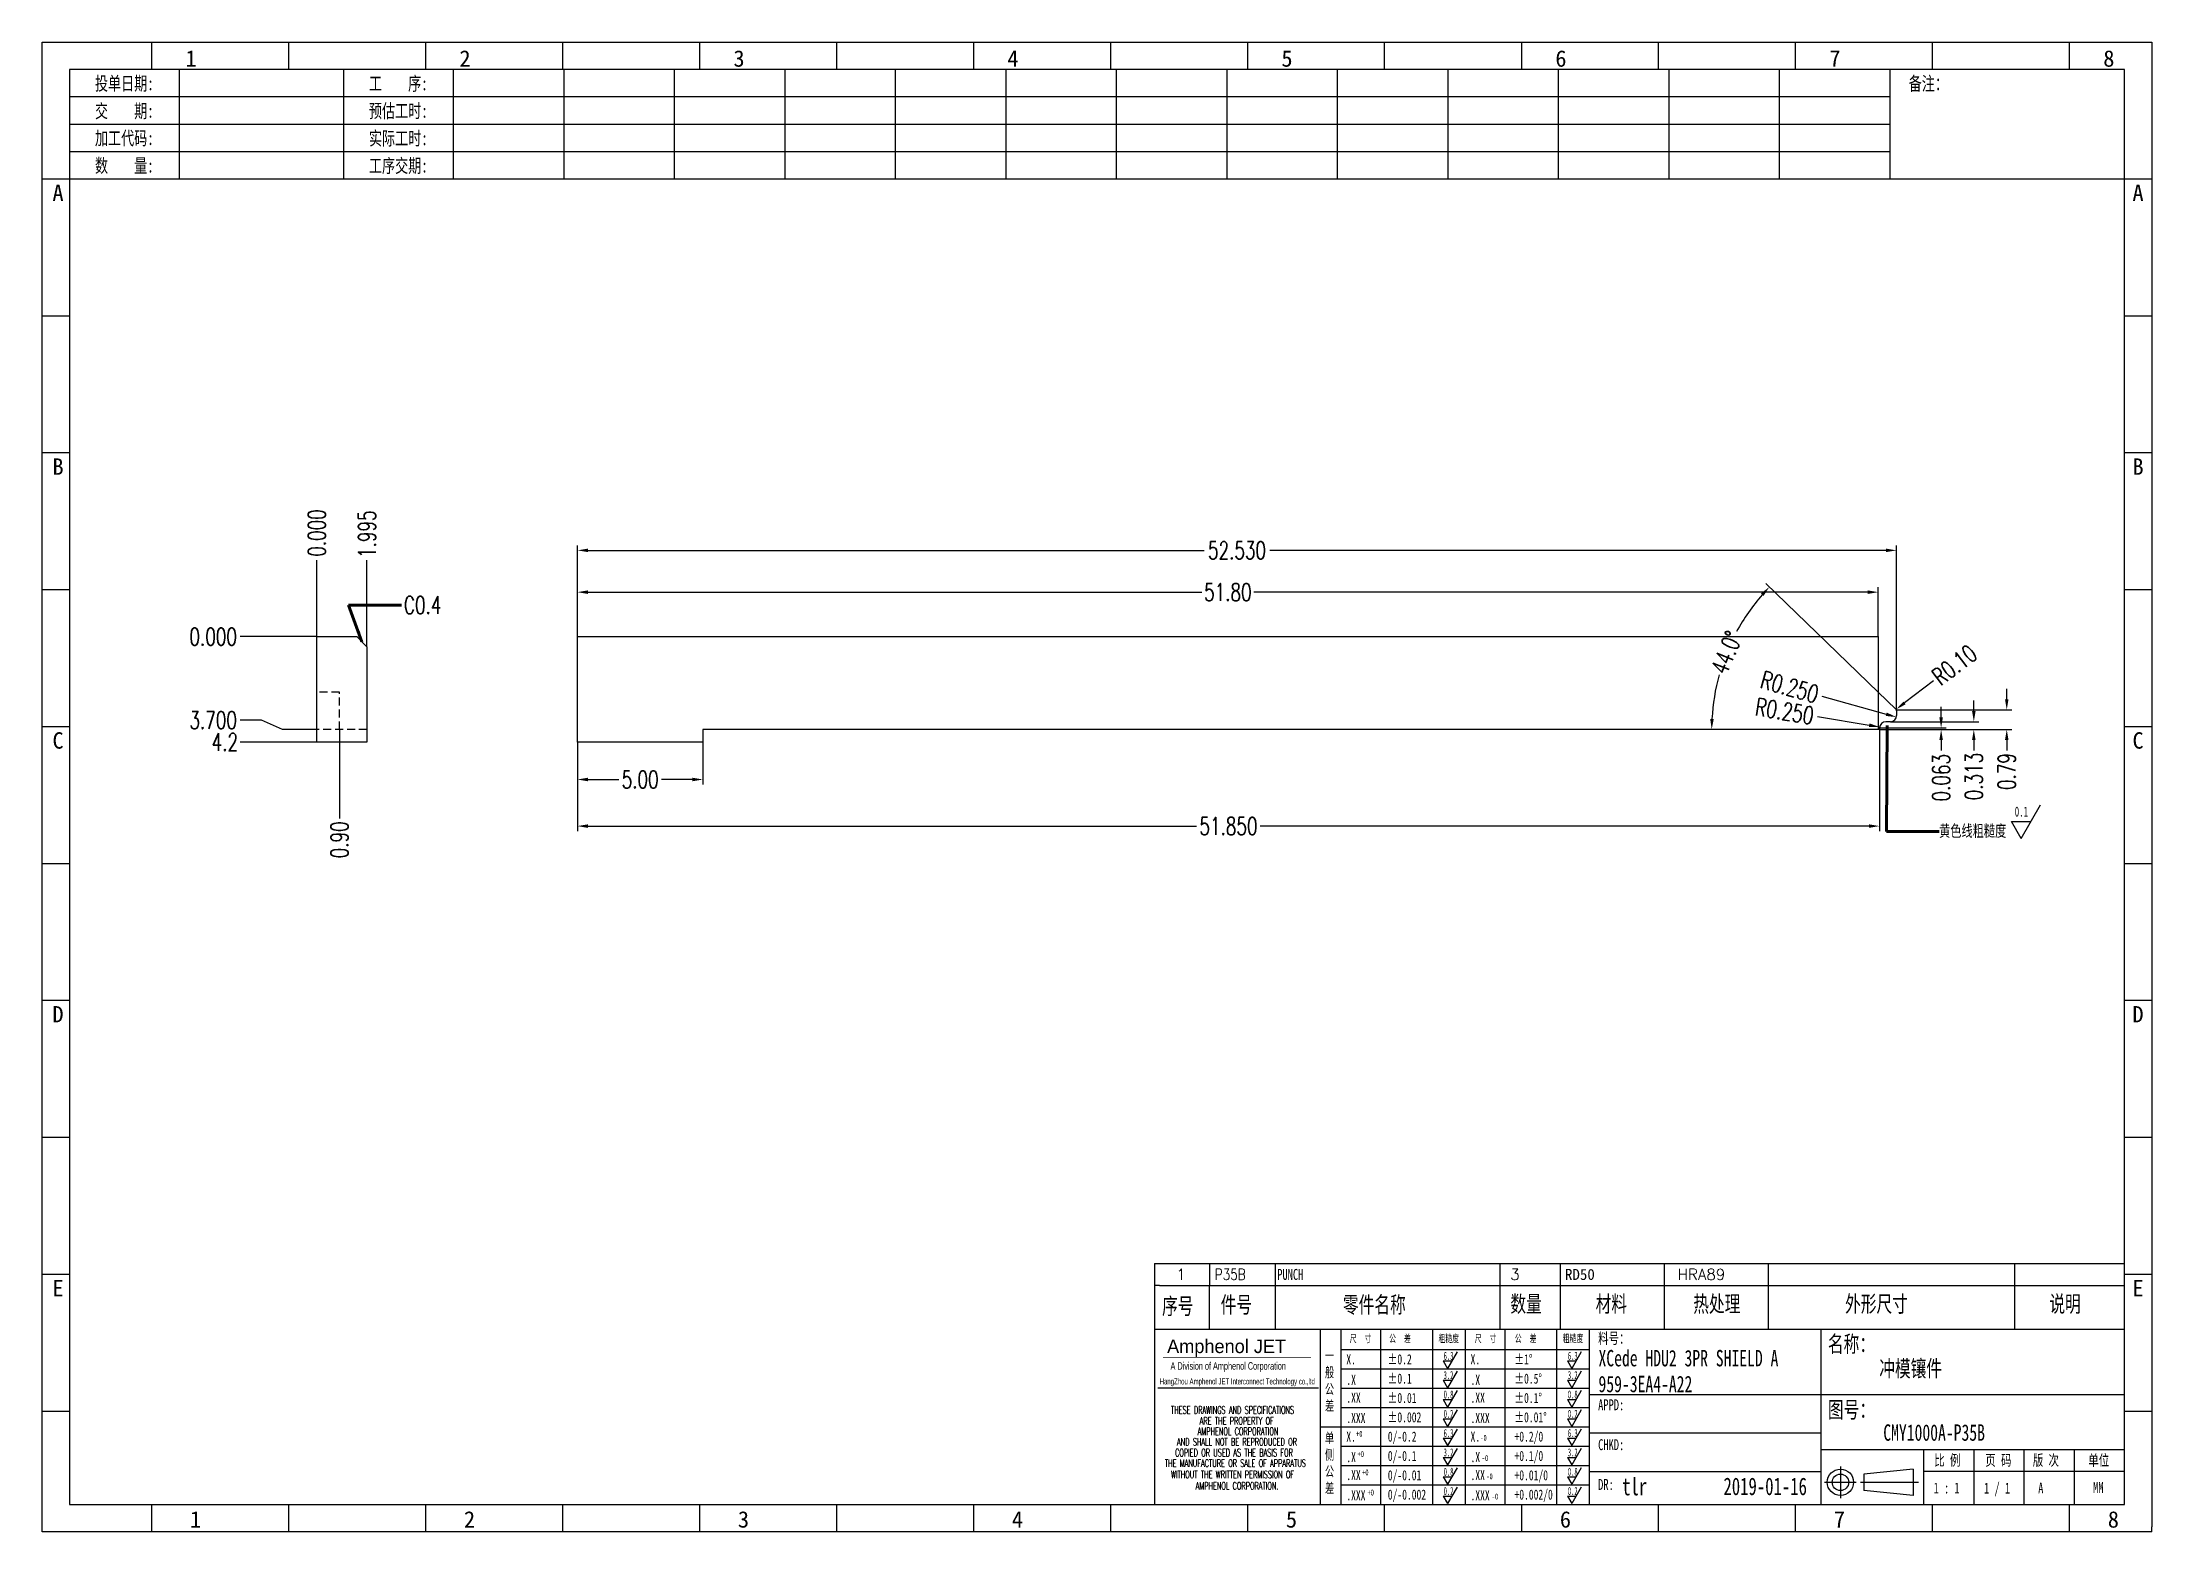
# Model space of a CAD drawing. Header units: millimetres. Extents: x -2852 to 5627, y -2271 to 1849.
# Drawn here: x -934.6 to -850.6, y 51.1 to 110.5 of the extents above; entities that cross this region are included whole.
import ezdxf
from ezdxf.enums import TextEntityAlignment as Align

# ---------------------------------------------------------------- set-up
doc = ezdxf.new("R2010")
doc.units = ezdxf.units.MM
doc.header["$PDSIZE"] = 3
doc.linetypes.add('DASHED2', pattern=[9.525, 6.35, -3.175])
for name, color, linetype in [('1', 7, 'Continuous'), ('11', 4, 'DASHED2'), ('41', 1, 'Continuous')]:
    doc.layers.add(name, color=color, linetype=linetype)
doc.styles.add('CH', font='仿宋_GB2312_0.ttf')
doc.styles.add('jet02', font='simplex.shx', dxfattribs={"width": 0.7})
doc.styles.add('SIMPLEX', font='SIMPLEX')
doc.styles.get("Standard").update_dxf_attribs({"font": '仿宋_GB2312_0.ttf', "width": 0.7})
doc.styles.add('TEXTSTYLE_1', font='TRIUMB.TTF')
doc.styles.add('TEXTSTYLE_2', font='TRIUM.TTF')
doc.styles.add('tk', font='', dxfattribs={"width": 0.7})
doc.styles.add('tk 2', font='仿宋_GB2312_0.ttf', dxfattribs={"width": 0.65})
doc.styles.add('tk 4', font='simplex.shx', dxfattribs={"width": 0.65, "bigfont": 'bigfont.shx'})
doc.styles.get('tk').set_extended_font_data('NSimSun')
doc.dimstyles.new('jet02', dxfattribs={"dimtxt": 3.5, "dimasz": 2.1, "dimexe": 1, "dimexo": 0, "dimgap": 0.5, "dimtad": 0, "dimtoh": 1, "dimdec": 3, "dimzin": 9, "dimdsep": 46, "dimtxsty": 'jet02', "dimcen": 0, "dimclrt": 256, "dimazin": 2, "dimtfac": 1, "dimtdec": 3, "dimtofl": 0, "dimtmove": 0, "dimatfit": 1, "dimfxl": 0, "dimarcsym": 0})

msp = doc.modelspace()

# ---------------------------------------------------------------- texts
at = {"layer": '41', "color": 2, "ltscale": 0.05, "style": 'tk 2', "width": 0.65}
msp.add_text('0.1', height=0.4, dxfattribs=at).set_placement((-856.0642, 79.6167))
at = {"layer": '41', "ltscale": 0.05, "insert": (-920.2029, 88.0448), "char_height": 0.7, "attachment_point": 4, "style": 'jet02'}
msp.add_mtext('C0.4', dxfattribs=at)
at = {"layer": '41', "color": 2, "ltscale": 0.05, "insert": (-859.0752, 79.0248), "char_height": 0.466667, "attachment_point": 4, "style": 'jet02'}
msp.add_mtext('{\\fSimSun|b0|i0|c134|p54;黄色线粗糙度}', dxfattribs=at)

# ---------------------------------------------------------------- blocks, each defined once
blk = doc.blocks.new('A3-N')
at = {"layer": '1', "color": 1}
for p, q in [((0, 0), (0, 296.73)), ((0, 296.73), (420, 296.73)), ((21.82, 291.27), (21.82, 296.73)), ((49.09, 291.27), (49.09, 296.73)), ((76.36, 291.27), (76.36, 296.73)), ((103.64, 291.27), (103.64, 296.73)), ((103.64, 291.27), (103.64, 296.73)), ((103.64, 291.27), (103.64, 296.73)), ((130.91, 291.27), (130.91, 296.73)), ((158.18, 291.27), (158.18, 296.73)), ((185.45, 291.27), (185.45, 296.73)), ((212.73, 291.27), (212.73, 296.73)), ((240, 291.27), (240, 296.73)), ((267.27, 291.27), (267.27, 296.73)), ((294.55, 291.27), (294.55, 296.73)), ((321.82, 291.27), (321.82, 296.73)), ((349.09, 291.27), (349.09, 296.73)), ((376.36, 291.27), (376.36, 296.73)), ((403.64, 291.27), (403.64, 296.73)), ((420, 296.73), (420, 1)), ((5.45, 269.45), (0, 269.45)), ((420, 269.45), (414.55, 269.45)), ((5.45, 242.18), (0, 242.18)), ((420, 242.18), (414.55, 242.18)), ((5.45, 214.91), (0, 214.91)), ((420, 214.91), (414.55, 214.91)), ((5.45, 187.64), (0, 187.64)), ((420, 187.64), (414.55, 187.64)), ((5.45, 160.36), (0, 160.36)), ((420, 160.36), (414.55, 160.36)), ((5.45, 133.09), (0, 133.09)), ((420, 133.09), (414.55, 133.09)), ((5.45, 105.82), (0, 105.82)), ((420, 105.82), (414.55, 105.82)), ((5.45, 78.55), (0, 78.55)), ((420, 78.55), (414.55, 78.55)), ((5.45, 51.27), (0, 51.27)), ((420, 51.27), (414.55, 51.27)), ((222.45, 49.09), (221.45, 49.09)), ((221.45, 49.09), (221.45, 40.36)), ((222.45, 49.09), (414.55, 49.09)), ((232.36, 49.09), (232.36, 40.36)), ((245.45, 49.09), (245.45, 40.36)), ((290.18, 49.09), (290.18, 40.36)), ((302.18, 49.09), (302.18, 40.36)), ((322.91, 49.09), (322.91, 40.36)), ((343.64, 49.09), (343.64, 40.36)), ((392.73, 40.36), (392.73, 49.09)), ((258.55, 40.36), (258.55, 5.44)), ((266.45, 40.36), (266.45, 5.44)), ((276.78, 40.36), (276.78, 5.45)), ((291.18, 40.36), (291.18, 5.45)), ((301.51, 40.37), (301.51, 5.46)), ((308.01, 40.36), (308.01, 5.45)), ((354.09, 40.36), (354.09, 5.45)), ((308.01, 32.39), (258.55, 32.39)), ((308.01, 28.54), (258.55, 28.54)), ((414.55, 27.27), (308.01, 27.27)), ((5.45, 24), (0, 24)), ((308.01, 24.69), (258.55, 24.69)), ((420, 24), (414.55, 24)), ((308.01, 16.99), (258.55, 16.99)), ((354.09, 19.63), (308.01, 19.63)), ((308.01, 13.14), (258.55, 13.14)), ((414.55, 16.36), (354.09, 16.36)), ((374.55, 16.36), (374.55, 5.45)), ((384.55, 16.36), (384.55, 5.45)), ((394.55, 16.36), (394.55, 5.45)), ((404.55, 16.36), (404.55, 5.45)), ((308.01, 9.29), (258.55, 9.29)), ((308.01, 11.99), (354.09, 11.99)), ((372.51, 12.49), (362.69, 11.5)), ((362.69, 11.5), (362.69, 8.23)), ((372.51, 12.49), (372.51, 7.25)), ((414.55, 12), (374.55, 12)), ((21.82, 0), (21.82, 5.45)), ((49.09, 0), (49.09, 5.45)), ((76.36, 0), (76.36, 5.45)), ((103.64, 0), (103.64, 5.45)), ((130.91, 0), (130.91, 5.45)), ((158.18, 0), (158.18, 5.45)), ((185.45, 0), (185.45, 5.45)), ((212.73, 0), (212.73, 5.45)), ((240, 0), (240, 5.45)), ((267.27, 0), (267.27, 5.45)), ((294.55, 0), (294.55, 5.45)), ((321.82, 0), (321.82, 5.45)), ((349.09, 0), (349.09, 5.45)), ((372.51, 7.25), (362.69, 8.23)), ((376.36, 0), (376.36, 5.45)), ((403.64, 0), (403.64, 5.45)), ((1, 0), (0, 0)), ((420, 0), (1, 0)), ((420, 0), (420, 1))]:
    blk.add_line(p, q, dxfattribs=at)
at = {"layer": '1'}
for p, q in [((414.55, 278.18), (414.55, 284.73)), ((221.45, 40.36), (221.45, 5.45)), ((221.45, 40.36), (414.55, 40.36)), ((221.45, 40.36), (414.55, 40.36)), ((254.41, 40.36), (254.41, 5.45)), ((283.28, 40.36), (283.28, 5.45)), ((308.01, 36.24), (258.55, 36.24)), ((222.08, 28.67), (254.12, 28.67)), ((308.01, 20.84), (254.41, 20.84))]:
    blk.add_line(p, q, dxfattribs=at)
at = {"layer": '1', "color": 1, "ltscale": 0.05}
for p, q in [((278.93, 34.04), (279.79, 32.56)), ((278.93, 34.04), (280.65, 34.04)), ((281.68, 35.84), (279.79, 32.56)), ((303.66, 34.05), (304.52, 32.56)), ((303.66, 34.05), (305.38, 34.05)), ((306.41, 35.84), (304.52, 32.56)), ((278.93, 30.19), (279.79, 28.71)), ((278.93, 30.19), (280.65, 30.19)), ((281.68, 31.99), (279.79, 28.71)), ((303.66, 30.2), (305.38, 30.2)), ((303.66, 30.2), (304.52, 28.71)), ((306.41, 31.99), (304.52, 28.71)), ((278.93, 26.34), (279.79, 24.86)), ((278.93, 26.34), (280.65, 26.34)), ((281.68, 28.14), (279.79, 24.86)), ((303.66, 26.35), (304.52, 24.86)), ((303.66, 26.35), (305.38, 26.35)), ((306.41, 28.14), (304.52, 24.86)), ((278.93, 22.49), (280.65, 22.49)), ((278.93, 22.49), (279.79, 21.01)), ((281.68, 24.29), (279.79, 21.01)), ((303.66, 22.5), (305.38, 22.5)), ((303.66, 22.5), (304.52, 21.01)), ((306.41, 24.29), (304.52, 21.01)), ((278.93, 18.66), (279.79, 17.17)), ((278.93, 18.66), (280.65, 18.66)), ((281.68, 20.45), (279.79, 17.17)), ((303.66, 18.66), (304.52, 17.18)), ((303.66, 18.66), (305.38, 18.66)), ((306.41, 20.46), (304.52, 17.18)), ((278.93, 14.81), (280.65, 14.81)), ((278.93, 14.81), (279.79, 13.32)), ((281.68, 16.6), (279.79, 13.32)), ((281.68, 12.75), (279.79, 9.47)), ((303.66, 14.81), (305.38, 14.81)), ((303.66, 14.81), (304.52, 13.33)), ((306.41, 16.61), (304.52, 13.33)), ((306.41, 12.76), (304.52, 9.48)), ((278.93, 10.96), (279.79, 9.47)), ((278.93, 10.96), (280.65, 10.96)), ((281.68, 8.9), (279.79, 5.62)), ((303.66, 10.96), (304.52, 9.48)), ((303.66, 10.96), (305.38, 10.96)), ((306.41, 8.91), (304.52, 5.63)), ((278.93, 7.11), (279.79, 5.62)), ((278.93, 7.11), (280.65, 7.11)), ((303.66, 7.11), (305.38, 7.11)), ((303.66, 7.11), (304.52, 5.63))]:
    blk.add_line(p, q, dxfattribs=at)
at = {"layer": '1', "color": 1, "ltscale": 0.1}
for p, q in [((358.01, 13.02), (358.01, 6.71)), ((354.86, 9.87), (361.17, 9.87)), ((362.03, 9.87), (373.54, 9.87))]:
    blk.add_line(p, q, dxfattribs=at)
at = {"layer": '1'}
blk.add_lwpolyline([(221.45, 5.45), (414.55, 5.45), (414.55, 291.27), (5.45, 291.27), (5.45, 5.45), (414.55, 5.45)], dxfattribs=at)
at = {"layer": '1', "color": 7, "linetype": 'Continuous', "const_width": 0.123}
blk.add_lwpolyline([(223.11, 34.74), (252.6, 34.76)], dxfattribs=at)
at = {"layer": '1', "color": 1}
for radius in [2.62, 1.64]:
    blk.add_circle((358.01, 9.87), radius, dxfattribs=at)
at = {"layer": '41'}
for p, q in [((27.27, 291.27), (27.27, 269.45)), ((60, 291.27), (60, 269.45)), ((81.82, 291.27), (81.82, 269.45)), ((103.82, 291.27), (103.82, 269.45)), ((125.82, 291.27), (125.82, 269.45)), ((147.82, 291.27), (147.82, 269.45)), ((169.82, 291.27), (169.82, 269.45)), ((191.82, 291.27), (191.82, 269.45)), ((213.82, 291.27), (213.82, 269.45)), ((235.82, 291.27), (235.82, 269.45)), ((257.82, 291.27), (257.82, 269.45)), ((279.82, 291.27), (279.82, 269.45)), ((301.82, 291.27), (301.82, 269.45)), ((323.82, 291.27), (323.82, 269.45)), ((345.82, 291.27), (345.82, 269.45)), ((367.82, 291.27), (367.82, 269.45)), ((367.82, 285.82), (5.45, 285.82)), ((367.82, 280.36), (5.45, 280.36)), ((367.82, 274.91), (5.45, 274.91)), ((414.55, 269.45), (5.45, 269.45))]:
    blk.add_line(p, q, dxfattribs=at)
at = {"layer": '1', "color": 1}
for s, p in [('1', (29.64, 295.11)), ('2', (84.18, 295.11)), ('3', (138.73, 295.11)), ('4', (193.27, 295.11)), ('5', (247.82, 295.11)), ('6', (302.36, 295.11)), ('7', (356.91, 295.11)), ('8', (411.45, 295.11)), ('1', (30.53, 4.11)), ('2', (85.08, 4.11)), ('3', (139.62, 4.11)), ('4', (194.17, 4.11)), ('5', (248.72, 4.11)), ('6', (303.26, 4.11)), ('7', (357.81, 4.11)), ('8', (412.35, 4.11))]:
    blk.add_text(s, height=3.27, dxfattribs=at).set_placement(p, align=Align.TOP_CENTER)
at = {"layer": '1', "style": 'tk', "width": 0.7}
for s, p in [('投单日期:', (16.36, 288.55)), ('工    序:', (70.91, 288.55)), ('备注：', (375.51, 288.55)), ('交    期:', (16.36, 283.09)), ('预估工时:', (70.91, 283.09)), ('加工代码:', (16.36, 277.64)), ('实际工时:', (70.91, 277.64)), ('数    量:', (16.36, 272.18)), ('工序交期:', (70.91, 272.18))]:
    blk.add_text(s, height=2.727, dxfattribs=at).set_placement(p, align=Align.MIDDLE)
at = {"layer": '1', "color": 1}
for s, p in [('A', (2.04, 268.36)), ('B', (2.04, 213.82)), ('C', (2.04, 159.27)), ('D', (2.04, 104.73)), ('E', (2.04, 50.18))]:
    blk.add_text(s, height=3.27, dxfattribs=at).set_placement(p, align=Align.TOP_LEFT)
for s, p in [('A', (418.37, 268.36)), ('B', (418.37, 213.82)), ('C', (418.37, 159.27)), ('D', (418.37, 104.73)), ('E', (418.37, 50.18))]:
    blk.add_text(s, height=3.27, dxfattribs=at).set_placement(p, align=Align.TOP_RIGHT)
at = {"layer": '1', "color": 1, "style": 'tk 2', "width": 0.7}
for s, height, p in [('序号', 3.273, (222.96, 43.34)), ('件号', 3.273, (234.62, 43.61)), ('零件名称', 3.273, (258.97, 43.61)), ('数量', 3.273, (292.3, 43.78)), ('材料', 3.273, (309.27, 43.78)), ('热处理', 3.273, (328.71, 43.78)), ('外形尺寸', 3.273, (358.94, 43.78)), ('说明', 3.273, (399.61, 43.78)), ('料号：', 2.182, (309.77, 37.46)), ('名称：', 3.273, (355.52, 35.79)), ('图号：', 3.273, (355.52, 22.7)), ('比 例', 2.182, (376.69, 13.18)), ('页 码', 2.182, (386.85, 13.18)), ('版 次', 2.182, (396.31, 13.18)), ('单位', 2.182, (407.35, 13.18))]:
    blk.add_text(s, height=height, dxfattribs=at).set_placement(p)
at = {"layer": '1', "color": 7, "linetype": 'Continuous', "style": 'TEXTSTYLE_1'}
blk.add_text('Amphenol JET', height=2.7, dxfattribs=at).set_placement((223.96, 35.61))
at = {"layer": '1', "color": 7, "linetype": 'Continuous'}
for s, height, style, width, p in [('A Division of Amphenol Corporation', 1.5, 'TEXTSTYLE_2', 0.7, (224.64, 32.29)), ('HangZhou Amphenol JET Interconnect Technology co.,ltd ', 1.2, 'TEXTSTYLE_2', 0.6, (222.47, 29.36)), ('THESE DRAWINGS AND SPECIFICATIONS', 1.5, 'tk 4', 0.6, (224.73, 23.52)), ('ARE THE PROPERTY OF', 1.5, 'tk 4', 0.6, (230.45, 21.35)), ('AND SHALL NOT BE REPRODUCED OR', 1.5, 'tk 4', 0.6, (225.95, 17.17)), ('AMPHENOL CORPORATION', 1.5, 'tk 4', 0.6, (230.04, 19.27)), ('THE MANUFACTURE OR SALE OF APPARATUS', 1.5, 'tk 4', 0.6, (223.5, 12.92)), ('COPIED OR USED AS THE BASIS FOR', 1.5, 'tk 4', 0.6, (225.54, 15.02)), ('WITHOUT THE WRITTEN PERMISSION OF', 1.5, 'tk 4', 0.6, (224.73, 10.67)), ('AMPHENOL CORPORATION.', 1.5, 'tk 4', 0.6, (229.63, 8.4))]:
    blk.add_text(s, height=height, dxfattribs=dict(at, style=style, width=width)).set_placement(p)
at = {"layer": '1', "color": 1, "style": 'tk 2', "width": 0.7}
for s, p in [('X.', (259.64, 34.37)), ('%%P0.2', (267.9, 34.37)), ('X.', (284.37, 34.37)), ('%%P1%%D', (293.12, 34.37)), ('.X', (259.64, 30.28)), ('%%P0.1', (267.9, 30.52)), ('.X', (284.37, 30.28)), ('%%P0.5%%D', (293.12, 30.52)), ('.XX', (259.64, 26.71)), ('%%P0.01', (267.9, 26.67)), ('.XX', (284.37, 26.71)), ('%%P0.1%%D', (293.12, 26.67)), ('.XXX', (259.64, 22.68)), ('%%P0.002', (267.9, 22.82)), ('.XXX', (284.37, 22.68)), ('%%P0.01%%D', (293.12, 22.82)), ('X.', (259.64, 18.97)), ('0/-0.2', (267.9, 18.97)), ('X.', (284.37, 18.97)), ('+0.2/0', (293.12, 18.97)), ('.X', (259.64, 14.88)), ('0/-0.1', (267.9, 15.12)), ('.X', (284.37, 14.88)), ('+0.1/0', (293.12, 15.12)), ('.XX', (259.64, 11.31)), ('0/-0.01', (267.9, 11.27)), ('0/-0.002', (267.9, 7.42)), ('.XX', (284.37, 11.31)), ('+0.01/0', (293.12, 11.27)), ('+0.002/0', (293.12, 7.42)), ('.XXX', (259.64, 7.28)), ('.XXX', (284.37, 7.28))]:
    blk.add_text(s, height=2, dxfattribs=at).set_placement(p, align=Align.MIDDLE_LEFT)
at = {"layer": '1', "color": 1, "ltscale": 0.05, "style": 'tk 2', "width": 0.5}
for s, p in [('6.3', (279.01, 34.26)), ('6.3', (303.74, 34.27)), ('3.2', (279.01, 30.41)), ('3.2', (303.74, 30.42)), ('0.8', (279.01, 26.56)), ('0.8', (303.74, 26.57)), ('0.2', (279.01, 22.71)), ('0.2', (303.74, 22.72)), ('6.3', (279.01, 18.87)), ('6.3', (303.74, 18.88)), ('3.2', (279.01, 15.02)), ('0.8', (279.01, 11.17)), ('3.2', (303.74, 15.03)), ('0.8', (303.74, 11.18)), ('0.2', (279.01, 7.32)), ('0.2', (303.74, 7.33))]:
    blk.add_text(s, height=1.6, dxfattribs=at).set_placement(p)
at = {"layer": '1', "style": 'tk 2', "width": 0.7}
for s, p in [('APPD:', (309.77, 24.21)), ('CHKD:', (309.77, 16.27)), ('DR:', (309.77, 8.35))]:
    blk.add_text(s, height=2.182, dxfattribs=at).set_placement(p)
at = {"layer": '1', "color": 7, "style": 'tk 2', "width": 0.7}
blk.add_text('MM', height=2.182, dxfattribs=at).set_placement((408.31, 7.75))
at = {"layer": '1', "color": 1, "ltscale": 0.05, "char_height": 1.5, "width": 6.3627, "attachment_point": 1, "style": 'tk 2'}
for s, insert in [('尺  寸', (260.31, 39.25)), ('公  差', (268.17, 39.25)), ('粗糙度', (277.98, 39.25)), ('尺  寸', (285.2, 39.25)), ('公  差', (293.18, 39.25)), ('粗糙度', (302.71, 39.26))]:
    blk.add_mtext(s, dxfattribs=dict(at, insert=insert))
at = {"layer": '1', "ltscale": 0.05, "char_height": 2, "width": 2.5195, "attachment_point": 1, "style": 'tk 2'}
for s, insert in [('一般公差', (255.39, 36.11)), ('单侧公差', (255.39, 19.71))]:
    blk.add_mtext(s, dxfattribs=dict(at, insert=insert))
at = {"layer": '1', "color": 1, "ltscale": 0.05, "char_height": 1.2, "width": 5.1396, "attachment_point": 1, "line_spacing_factor": 0.8, "style": 'tk 2'}
for s, insert in [('+0', (261.58, 20.13)), ('-0', (286.31, 19.33)), ('+0', (261.88, 16.09)), ('-0', (286.61, 15.29)), ('+0', (262.79, 12.45)), ('+0', (263.87, 8.44)), ('-0', (287.51, 11.65)), ('-0', (288.59, 7.64))]:
    blk.add_mtext(s, dxfattribs=dict(at, insert=insert))
at = {"layer": '1', "style": 'tk 2', "width": 0.7}
for tag, p in [('PATR-NO1', (309.84, 32.96)), ('TITLE', (365.74, 30.9)), ('PATR-NO2', (309.84, 27.81)), ('DWG-NO:', (366.54, 18.14))]:
    blk.add_attdef(tag, p, '', height=3.27, dxfattribs=at)
at = {"layer": '1', "color": 1, "style": 'tk 2', "width": 0.7}
for tag, p in [('DRAW', (314.55, 7.27)), ('DATE', (334.72, 7.32))]:
    blk.add_attdef(tag, p, '', height=3.49, dxfattribs=at)
at = {"layer": '1', "style": 'tk 2', "width": 0.7}
for tag, p in [('SCALE', (376.55, 8.73)), ('SHEET', (386.6, 8.72)), ('REV', (397.38, 8.73))]:
    blk.add_attdef(tag, text='', height=2.18, dxfattribs=at).set_placement(p, align=Align.MIDDLE_LEFT)
blk = doc.blocks.new('FB3')
at = {"layer": '1', "color": 1}
for p, q in [((0, 4.36), (193.09, 4.36)), ((0, 4.36), (0, 0)), ((10.91, 4.36), (10.91, 0)), ((24, 4.36), (24, 0)), ((68.73, 4.36), (68.73, 0)), ((80.73, 4.36), (80.73, 0)), ((101.45, 4.36), (101.45, 0)), ((122.18, 4.36), (122.18, 0)), ((171.27, 0), (171.27, 4.36))]:
    blk.add_line(p, q, dxfattribs=at)
at = {"layer": '1'}
for tag, style, p in [('ITEM', 'SIMPLEX', (4.36, 2.18)), ('PARTNO', 'SIMPLEX', (12, 2.18)), ('QTY', 'SIMPLEX', (74.18, 2.18)), ('MATL', 'CH', (81.72, 2.18)), ('FINISH', 'SIMPLEX', (104.17, 2.18)), ('SPEC', 'SIMPLEX', (130.91, 2.18)), ('REMARK', 'SIMPLEX', (174.06, 2.18))]:
    blk.add_attdef(tag, text='', height=2.18, dxfattribs=dict(at, style=style)).set_placement(p, align=Align.MIDDLE_LEFT)
at = {"layer": '1', "style": 'tk', "width": 0.7}
blk.add_attdef('DIE', text='', height=2.18, dxfattribs=at).set_placement((24.43, 2.18), align=Align.MIDDLE_LEFT)
blk = doc.blocks.new('*D2134')
at = {"layer": '41', "ltscale": 0.05}
blk.add_line((-8.461, -2365.644), (-11.509, -2365.644), dxfattribs=at)
at = {"layer": 'Defpoints', "color": 0, "ltscale": 0.05}
for p in [(-11.509, -2365.644), (-8.461, -2365.644), (-8.461, -2365.644)]:
    blk.add_point(p, dxfattribs=at)
at = {"layer": '41', "ltscale": 0.05, "insert": (-12.589, -2365.644), "char_height": 0.7, "attachment_point": 5, "style": 'jet02'}
blk.add_mtext('0.000', dxfattribs=at)
blk = doc.blocks.new('*D2135')
at = {"layer": '41', "ltscale": 0.05}
blk.add_line((-8.461, -2369.844), (-11.509, -2369.844), dxfattribs=at)
at = {"layer": 'Defpoints', "color": 0, "ltscale": 0.05}
for p in [(-8.461, -2365.644), (-11.509, -2369.844), (-8.461, -2369.844)]:
    blk.add_point(p, dxfattribs=at)
at = {"layer": '41', "ltscale": 0.05, "insert": (-12.123, -2369.844), "char_height": 0.7, "attachment_point": 5, "style": 'jet02'}
blk.add_mtext('4.2', dxfattribs=at)
blk = doc.blocks.new('*D2136')
at = {"layer": '41', "ltscale": 0.05}
for p, q in [((-10.669, -2368.969), (-11.509, -2368.969)), ((-9.829, -2369.344), (-10.669, -2368.969)), ((-8.461, -2369.344), (-9.829, -2369.344))]:
    blk.add_line(p, q, dxfattribs=at)
at = {"layer": 'Defpoints', "color": 0, "ltscale": 0.05}
for p in [(-8.461, -2365.644), (-11.509, -2368.969), (-8.461, -2369.344)]:
    blk.add_point(p, dxfattribs=at)
at = {"layer": '41', "ltscale": 0.05, "insert": (-12.589, -2368.969), "char_height": 0.7, "attachment_point": 5, "style": 'jet02'}
blk.add_mtext('3.700', dxfattribs=at)
blk = doc.blocks.new('*D2137')
at = {"layer": '41', "ltscale": 0.05}
blk.add_line((-8.461, -2365.644), (-8.461, -2362.596), dxfattribs=at)
at = {"layer": 'Defpoints', "color": 0, "ltscale": 0.05}
for p in [(-8.461, -2362.596), (-8.461, -2365.644), (-8.461, -2365.644)]:
    blk.add_point(p, dxfattribs=at)
at = {"layer": '41', "ltscale": 0.05, "insert": (-8.461, -2361.516), "char_height": 0.7, "attachment_point": 5, "rotation": 90, "style": 'jet02'}
blk.add_mtext('0.000', dxfattribs=at)
blk = doc.blocks.new('*D2138')
at = {"layer": '41', "ltscale": 0.05}
blk.add_line((-6.466, -2366.044), (-6.466, -2362.596), dxfattribs=at)
at = {"layer": 'Defpoints', "color": 0, "ltscale": 0.05}
for p in [(-6.466, -2362.596), (-8.461, -2365.644), (-6.466, -2366.044)]:
    blk.add_point(p, dxfattribs=at)
at = {"layer": '41', "ltscale": 0.05, "insert": (-6.466, -2361.562), "char_height": 0.7, "attachment_point": 5, "rotation": 90, "style": 'jet02'}
blk.add_mtext('1.995', dxfattribs=at)
blk = doc.blocks.new('*D2139')
at = {"layer": '41', "ltscale": 0.05}
blk.add_line((-7.561, -2369.344), (-7.561, -2372.892), dxfattribs=at)
at = {"layer": 'Defpoints', "color": 0, "ltscale": 0.05}
for p in [(-8.461, -2365.644), (-7.561, -2369.344), (-7.561, -2372.892)]:
    blk.add_point(p, dxfattribs=at)
at = {"layer": '41', "ltscale": 0.05, "insert": (-7.561, -2373.739), "char_height": 0.7, "attachment_point": 5, "rotation": 90, "style": 'jet02'}
blk.add_mtext('0.90', dxfattribs=at)
blk = doc.blocks.new('*D2140')
at = {"layer": '41', "ltscale": 0.05}
for p, q in [((1.912, -2369.844), (1.912, -2371.535)), ((6.912, -2369.844), (6.912, -2371.535)), ((2.332, -2371.335), (3.565, -2371.335)), ((6.492, -2371.335), (5.259, -2371.335))]:
    blk.add_line(p, q, dxfattribs=at)
for points in [[(2.332, -2371.265), (2.332, -2371.405), (1.912, -2371.335)], [(6.492, -2371.265), (6.492, -2371.405), (6.912, -2371.335)]]:
    blk.add_solid(points, dxfattribs=at)
at = {"layer": 'Defpoints', "color": 0, "ltscale": 0.05}
for p in [(1.912, -2369.844), (6.912, -2369.844), (6.912, -2371.335)]:
    blk.add_point(p, dxfattribs=at)
at = {"layer": '41', "ltscale": 0.05, "insert": (4.412, -2371.335), "char_height": 0.7, "attachment_point": 5, "style": 'jet02'}
blk.add_mtext('5.00', dxfattribs=at)
blk = doc.blocks.new('*D2141')
at = {"layer": '41', "ltscale": 0.05}
for p, q in [((53.762, -2369.344), (53.762, -2373.391)), ((1.912, -2369.844), (1.912, -2373.391)), ((2.332, -2373.191), (26.57, -2373.191)), ((53.342, -2373.191), (29.104, -2373.191))]:
    blk.add_line(p, q, dxfattribs=at)
for points in [[(2.332, -2373.121), (2.332, -2373.261), (1.912, -2373.191)], [(53.342, -2373.121), (53.342, -2373.261), (53.762, -2373.191)]]:
    blk.add_solid(points, dxfattribs=at)
at = {"layer": 'Defpoints', "color": 0, "ltscale": 0.05}
for p in [(53.762, -2369.344), (1.912, -2369.844), (53.762, -2373.191)]:
    blk.add_point(p, dxfattribs=at)
at = {"layer": '41', "ltscale": 0.05, "insert": (27.837, -2373.191), "char_height": 0.7, "attachment_point": 5, "style": 'jet02'}
blk.add_mtext('51.850', dxfattribs=at)
blk = doc.blocks.new('*D2142')
at = {"layer": '41', "ltscale": 0.05}
for p, q in [((1.912, -2365.644), (1.912, -2363.671)), ((53.712, -2365.644), (53.712, -2363.671)), ((2.332, -2363.871), (26.779, -2363.871)), ((53.292, -2363.871), (28.845, -2363.871))]:
    blk.add_line(p, q, dxfattribs=at)
for points in [[(2.332, -2363.801), (2.332, -2363.941), (1.912, -2363.871)], [(53.292, -2363.801), (53.292, -2363.941), (53.712, -2363.871)]]:
    blk.add_solid(points, dxfattribs=at)
at = {"layer": 'Defpoints', "color": 0, "ltscale": 0.05}
for p in [(53.712, -2363.871), (1.912, -2365.644), (53.712, -2365.644)]:
    blk.add_point(p, dxfattribs=at)
at = {"layer": '41', "ltscale": 0.05, "insert": (27.812, -2363.871), "char_height": 0.7, "attachment_point": 5, "style": 'jet02'}
blk.add_mtext('51.80', dxfattribs=at)
blk = doc.blocks.new('*D2143')
at = {"layer": '41', "ltscale": 0.05}
for p, q in [((56.213, -2368.861), (56.213, -2368.441)), ((53.762, -2369.281), (56.413, -2369.281)), ((53.762, -2369.344), (56.413, -2369.344)), ((56.213, -2369.764), (56.213, -2370.184))]:
    blk.add_line(p, q, dxfattribs=at)
for points in [[(56.143, -2368.861), (56.283, -2368.861), (56.213, -2369.281)], [(56.143, -2369.764), (56.283, -2369.764), (56.213, -2369.344)]]:
    blk.add_solid(points, dxfattribs=at)
at = {"layer": 'Defpoints', "color": 0, "ltscale": 0.05}
for p in [(53.762, -2369.281), (53.762, -2369.344), (56.213, -2369.344)]:
    blk.add_point(p, dxfattribs=at)
at = {"layer": '41', "ltscale": 0.05, "insert": (56.213, -2371.264), "char_height": 0.7, "attachment_point": 5, "rotation": 90, "style": 'jet02'}
blk.add_mtext('0.063', dxfattribs=at)
blk = doc.blocks.new('*D2144')
at = {"layer": '41', "ltscale": 0.05}
for p, q in [((57.515, -2368.611), (57.515, -2368.191)), ((53.762, -2369.344), (57.715, -2369.344)), ((54.192, -2369.031), (57.715, -2369.031)), ((57.515, -2369.764), (57.515, -2370.184))]:
    blk.add_line(p, q, dxfattribs=at)
for points in [[(57.445, -2368.611), (57.585, -2368.611), (57.515, -2369.031)], [(57.445, -2369.764), (57.585, -2369.764), (57.515, -2369.344)]]:
    blk.add_solid(points, dxfattribs=at)
at = {"layer": 'Defpoints', "color": 0, "ltscale": 0.05}
for p in [(53.762, -2369.344), (54.192, -2369.031), (57.515, -2369.344)]:
    blk.add_point(p, dxfattribs=at)
at = {"layer": '41', "ltscale": 0.05, "insert": (57.515, -2371.217), "char_height": 0.7, "attachment_point": 5, "rotation": 90, "style": 'jet02'}
blk.add_mtext('0.313', dxfattribs=at)
blk = doc.blocks.new('*D2145')
at = {"layer": '41', "ltscale": 0.05}
for p, q in [((1.912, -2365.644), (1.912, -2362.006)), ((54.442, -2368.601), (54.442, -2362.006)), ((2.332, -2362.206), (26.864, -2362.206)), ((54.022, -2362.206), (29.49, -2362.206))]:
    blk.add_line(p, q, dxfattribs=at)
for points in [[(2.332, -2362.136), (2.332, -2362.276), (1.912, -2362.206)], [(54.022, -2362.136), (54.022, -2362.276), (54.442, -2362.206)]]:
    blk.add_solid(points, dxfattribs=at)
at = {"layer": 'Defpoints', "color": 0, "ltscale": 0.05}
for p in [(1.912, -2362.206), (1.912, -2365.644), (54.442, -2368.601)]:
    blk.add_point(p, dxfattribs=at)
at = {"layer": '41', "ltscale": 0.05, "insert": (28.177, -2362.206), "char_height": 0.7, "attachment_point": 5, "style": 'jet02'}
blk.add_mtext('52.530', dxfattribs=at)
blk = doc.blocks.new('*D2146')
at = {"layer": '41', "ltscale": 0.05}
blk.add_line((51.288, -2368.83), (53.351, -2369.172), dxfattribs=at)
blk.add_solid([(53.362, -2369.103), (53.34, -2369.241), (53.765, -2369.24)], dxfattribs=at)
at = {"layer": 'Defpoints', "color": 0, "ltscale": 0.05}
for p in [(53.765, -2369.24), (54.012, -2369.281)]:
    blk.add_point(p, dxfattribs=at)
at = {"layer": '41', "ltscale": 0.05, "insert": (49.98, -2368.614), "char_height": 0.7, "attachment_point": 5, "rotation": 350.60845, "style": 'jet02'}
blk.add_mtext('R0.250', dxfattribs=at)
blk = doc.blocks.new('*D2147')
at = {"layer": '41', "ltscale": 0.05}
blk.add_line((51.46, -2368.01), (54.028, -2368.735), dxfattribs=at)
blk.add_solid([(54.047, -2368.667), (54.009, -2368.802), (54.433, -2368.849)], dxfattribs=at)
at = {"layer": 'Defpoints', "color": 0, "ltscale": 0.05}
for p in [(54.192, -2368.781), (54.433, -2368.849)]:
    blk.add_point(p, dxfattribs=at)
at = {"layer": '41', "ltscale": 0.05, "insert": (50.184, -2367.65), "char_height": 0.7, "attachment_point": 5, "rotation": 344.24276, "style": 'jet02'}
blk.add_mtext('R0.250', dxfattribs=at)
blk = doc.blocks.new('*D2148')
at = {"layer": '41', "ltscale": 0.05}
blk.add_line((55.912, -2367.405), (54.756, -2368.286), dxfattribs=at)
blk.add_solid([(54.713, -2368.23), (54.798, -2368.342), (54.422, -2368.54)], dxfattribs=at)
at = {"layer": 'Defpoints', "color": 0, "ltscale": 0.05}
for p in [(54.342, -2368.601), (54.422, -2368.54)]:
    blk.add_point(p, dxfattribs=at)
at = {"layer": '41', "ltscale": 0.05, "insert": (56.744, -2366.772), "char_height": 0.7, "attachment_point": 5, "rotation": 37.27896, "style": 'jet02'}
blk.add_mtext('R0.10', dxfattribs=at)
blk = doc.blocks.new('*D2149')
at = {"layer": '41', "ltscale": 0.05}
blk.add_line((53.712, -2367.854), (49.229, -2363.525), dxfattribs=at)
for start, end in [(138.94324, 151.48117), (164.51883, 177.05676)]:
    blk.add_arc((55.255, -2369.344), 8.177, start, end, dxfattribs=at)
for points in [[(49.038, -2363.926), (49.141, -2364.02), (49.373, -2363.664)], [(47.159, -2368.926), (47.019, -2368.922), (47.078, -2369.344)]]:
    blk.add_solid(points, dxfattribs=at)
at = {"layer": 'Defpoints', "color": 0, "ltscale": 0.05}
for p in [(48.127, -2365.338), (53.712, -2367.854), (54.411, -2368.529), (6.912, -2369.344), (53.762, -2369.344)]:
    blk.add_point(p, dxfattribs=at)
at = {"layer": '41', "ltscale": 0.05, "insert": (47.674, -2366.281), "char_height": 0.7, "attachment_point": 5, "rotation": 68, "style": 'jet02'}
blk.add_mtext('44.0°', dxfattribs=at)
blk = doc.blocks.new('*D2150')
at = {"layer": '41', "ltscale": 0.05}
for p, q in [((58.826, -2368.138), (58.826, -2367.718)), ((54.442, -2368.558), (59.026, -2368.558)), ((53.762, -2369.344), (59.026, -2369.344)), ((58.826, -2369.764), (58.826, -2370.184))]:
    blk.add_line(p, q, dxfattribs=at)
for points in [[(58.756, -2368.138), (58.896, -2368.138), (58.826, -2368.558)], [(58.756, -2369.764), (58.896, -2369.764), (58.826, -2369.344)]]:
    blk.add_solid(points, dxfattribs=at)
at = {"layer": 'Defpoints', "color": 0, "ltscale": 0.05}
for p in [(54.442, -2368.558), (53.762, -2369.344), (58.826, -2369.344)]:
    blk.add_point(p, dxfattribs=at)
at = {"layer": '41', "ltscale": 0.05, "insert": (58.826, -2371.019), "char_height": 0.7, "attachment_point": 5, "rotation": 90, "style": 'jet02'}
blk.add_mtext('0.79', dxfattribs=at)

# ---------------------------------------------------------------- dimensions: what is measured, and where the dimension line sits
at = {"layer": '41', "ltscale": 0.05}
for feature_location, offset, dtype, origin, override, picture, middle, set_off in [((-923.6689728407, 86.7859405062), (0, 3.0480589403), 1, (-923.6689728407, 86.7859405062), {"dimscale": 0.2, "dimtoh": 0, "dimzin": 1, "dimclrd": 256, "dimclre": 256, "dimadec": 3, "dimazin": 0, "dimatfit": 3, "dimlwd": 65535, "dimlwe": 65535}, '*D2137', (-923.6689728407, 90.9139994466), (-915.2077048823, 2452.4298167741)), ((-921.674, 86.3859), (0, 3.4481), 1, (-923.669, 86.7859), {"dimscale": 0.2, "dimtoh": 0, "dimzin": 1, "dimclrd": 256, "dimclre": 256, "dimadec": 3, "dimazin": 0, "dimatfit": 3, "dimlwd": 65535, "dimlwe": 65535}, '*D2138', (-921.674, 90.8673), (-915.2077, 2452.4298)), ((-923.6689728407, 86.7859405062), (-3.0480589403, 0), 0, (-923.6689728407, 86.7859405062), {"dimscale": 0.2, "dimtoh": 0, "dimzin": 1, "dimclrd": 256, "dimclre": 256, "dimadec": 3, "dimazin": 0, "dimatfit": 3, "dimlwd": 65535, "dimlwe": 65535}, '*D2134', (-927.797031781, 86.7859405062), (-915.2077048823, 2452.4298167741)), ((-923.669, 83.0859), (-3.0481, 0.375), 0, (-923.669, 86.7859), {"dimscale": 0.2, "dimtoh": 0, "dimzin": 1, "dimclrd": 256, "dimclre": 256, "dimadec": 3, "dimazin": 0, "dimatfit": 3, "dimlwd": 65535, "dimlwe": 65535}, '*D2136', (-927.797, 83.4609), (-915.2077, 2452.4298)), ((-923.669, 82.5859), (-3.0481, 0), 0, (-923.669, 86.7859), {"dimscale": 0.2, "dimtoh": 0, "dimdec": 1, "dimzin": 1, "dimclrd": 256, "dimclre": 256, "dimadec": 1, "dimazin": 0, "dimatfit": 3, "dimlwd": 65535, "dimlwe": 65535}, '*D2135', (-927.3304, 82.5859), (-915.2077, 2452.4298)), ((-922.769, 83.0859), (0, -3.5481), 1, (-923.669, 86.7859), {"dimscale": 0.2, "dimtoh": 0, "dimdec": 2, "dimzin": 1, "dimclrd": 256, "dimclre": 256, "dimazin": 0, "dimatfit": 3, "dimlwd": 65535, "dimlwe": 65535}, '*D2139', (-922.769, 78.6912), (-915.2077, 2452.4298))]:
    dim = msp.add_ordinate_dim(feature_location=feature_location, offset=offset, dtype=dtype, origin=origin, dimstyle='jet02', override=override, dxfattribs=at)
    dim.commit()
    dim.dimension.update_dxf_attribs({"geometry": picture, "text_midpoint": middle, "insert": set_off})
for base, p1, p2, override, picture, middle in [((-913.2958, 90.2237), (-860.7658, 83.8289), (-913.2958, 86.7859), {"dimscale": 0.2, "dimtoh": 0, "dimzin": 1, "dimclrd": 256, "dimclre": 256, "dimadec": 3, "dimazin": 0, "dimatfit": 3, "dimlwd": 65535, "dimlwe": 65535}, '*D2145', (-887.0308, 90.2237)), ((-861.4958, 88.5583), (-913.2958, 86.7859), (-861.4958, 86.7859), {"dimscale": 0.2, "dimtoh": 0, "dimdec": 2, "dimzin": 1, "dimclrd": 256, "dimclre": 256, "dimazin": 0, "dimatfit": 3, "dimlwd": 65535, "dimlwe": 65535}, '*D2142', (-887.3958, 88.5583)), ((-861.4458, 79.2387), (-913.2958, 82.5859), (-861.4458, 83.0859), {"dimscale": 0.2, "dimtoh": 0, "dimzin": 1, "dimclrd": 256, "dimclre": 256, "dimadec": 3, "dimazin": 0, "dimatfit": 3, "dimlwd": 65535, "dimlwe": 65535}, '*D2141', (-887.3708, 79.2387)), ((-908.2958, 81.0953), (-913.2958, 82.5859), (-908.2958, 82.5859), {"dimscale": 0.2, "dimtoh": 0, "dimdec": 2, "dimzin": 1, "dimclrd": 256, "dimclre": 256, "dimazin": 0, "dimatfit": 3, "dimlwd": 65535, "dimlwe": 65535}, '*D2140', (-910.7958, 81.0953))]:
    dim = msp.add_linear_dim(base=base, p1=p1, p2=p2, dimstyle='jet02', override=override, dxfattribs=at)
    dim.commit()
    dim.dimension.update_dxf_attribs({"geometry": picture, "text_midpoint": middle, "insert": (-915.2077, 2452.4298)})
dim = msp.add_angular_dim_2l(base=(-867.081, 87.0918), line1=((-861.4458, 83.0859), (-908.2958, 83.0859)), line2=((-861.4958, 84.5763), (-860.7963, 83.9008)), dimstyle='jet02', override={"dimscale": 0.2, "dimtoh": 0, "dimdec": 1, "dimzin": 1, "dimclrd": 256, "dimclre": 256, "dimadec": 1, "dimazin": 0, "dimatfit": 3, "dimlwd": 65535, "dimlwe": 65535}, dxfattribs=at)
dim.commit()
dim.dimension.update_dxf_attribs({"geometry": '*D2149', "text_midpoint": (-867.534, 86.1491), "insert": (-915.2077, 2452.4298)})
for center, mpoint, override, picture, middle in [((-860.8658, 83.8289), (-860.7862, 83.8895), {"dimscale": 0.2, "dimtoh": 0, "dimdec": 2, "dimzin": 1, "dimclrd": 256, "dimclre": 256, "dimazin": 0, "dimatfit": 3, "dimlwd": 65535, "dimlwe": 65535}, '*D2148', (-858.4637, 85.6574)), ((-861.0158, 83.6489), (-860.7751, 83.581), {"dimscale": 0.2, "dimtoh": 0, "dimzin": 1, "dimclrd": 256, "dimclre": 256, "dimadec": 3, "dimazin": 0, "dimtmove": 1, "dimatfit": 3, "dimlwd": 65535, "dimlwe": 65535}, '*D2147', (-865.0232, 84.7797)), ((-861.1958, 83.1489), (-861.4424, 83.1897), {"dimscale": 0.2, "dimtoh": 0, "dimzin": 1, "dimclrd": 256, "dimclre": 256, "dimadec": 3, "dimazin": 0, "dimatfit": 3, "dimlwd": 65535, "dimlwe": 65535}, '*D2146', (-865.2273, 83.8157))]:
    dim = msp.add_radius_dim(center=center, mpoint=mpoint, dimstyle='jet02', override=override, dxfattribs=at)
    dim.commit()
    dim.dimension.update_dxf_attribs({"geometry": picture, "text_midpoint": middle, "dimtype": 132, "insert": (-915.2077, 2452.4298)})
for base, p1, override, picture, middle in [((-856.3813, 83.0859), (-860.7658, 83.8713), {"dimscale": 0.2, "dimtoh": 0, "dimdec": 2, "dimzin": 1, "dimclrd": 256, "dimclre": 256, "dimazin": 0, "dimatfit": 3, "dimlwd": 65535, "dimlwe": 65535}, '*D2150', (-856.3813, 81.4109)), ((-857.6924, 83.0859), (-861.0158, 83.3989), {"dimscale": 0.2, "dimtoh": 0, "dimzin": 1, "dimclrd": 256, "dimclre": 256, "dimadec": 3, "dimazin": 0, "dimatfit": 3, "dimlwd": 65535, "dimlwe": 65535}, '*D2144', (-857.6924, 81.2126)), ((-858.9948, 83.0859), (-861.4458, 83.1489), {"dimscale": 0.2, "dimtoh": 0, "dimzin": 1, "dimclrd": 256, "dimclre": 256, "dimadec": 3, "dimazin": 0, "dimatfit": 3, "dimlwd": 65535, "dimlwe": 65535}, '*D2143', (-858.9948, 81.1659))]:
    dim = msp.add_linear_dim(base=base, p1=p1, p2=(-861.4458, 83.0859), angle=90, dimstyle='jet02', override=override, dxfattribs=at)
    dim.commit()
    dim.dimension.update_dxf_attribs({"geometry": picture, "text_midpoint": middle, "insert": (-915.2077, 2452.4298)})

# ---------------------------------------------------------------- linework, layer by layer
at = {"layer": '1', "ltscale": 0.05}
for p, q in [((-913.2958, 82.5859), (-913.2958, 86.7859)), ((-913.2958, 86.7859), (-861.4958, 86.7859)), ((-861.4958, 86.7859), (-861.4958, 83.0859)), ((-861.4958, 84.5763), (-860.7963, 83.9008)), ((-908.2958, 82.5859), (-913.2958, 82.5859)), ((-861.4458, 83.0859), (-908.2958, 83.0859)), ((-908.2958, 83.0859), (-908.2958, 82.5859))]:
    msp.add_line(p, q, dxfattribs=at)
at = {"layer": '1', "color": 2, "ltscale": 0.05}
for p, q in [((-861.0158, 83.3989), (-861.1958, 83.3989)), ((-860.7658, 83.8289), (-860.7658, 83.6489)), ((-861.4458, 83.1489), (-861.4458, 83.0859))]:
    msp.add_line(p, q, dxfattribs=at)
at = {"layer": '1', "ltscale": 0.05}
msp.add_lwpolyline([(-923.669, 86.7859), (-922.074, 86.7859), (-921.674, 86.3859), (-921.674, 82.5859), (-923.669, 82.5859)], close=True, dxfattribs=at)
at = {"layer": '1', "color": 2, "ltscale": 0.05}
for centre, radius, start, end in [((-861.1958, 83.1489), 0.25, 90, 180), ((-861.0158, 83.6489), 0.25, 270, 0), ((-860.8658, 83.8289), 0.1, 0, 46)]:
    msp.add_arc(centre, radius, start, end, dxfattribs=at)
at = {"layer": '11', "ltscale": 0.05}
for p, q in [((-922.769, 84.5763), (-923.669, 84.5763)), ((-922.769, 83.0859), (-922.769, 84.5763)), ((-921.674, 83.0859), (-923.669, 83.0859))]:
    msp.add_line(p, q, dxfattribs=at)
at = {"layer": '41', "color": 2, "ltscale": 0.05}
for p, q in [((-855.8078, 78.7502), (-855.038, 80.0836)), ((-855.8078, 78.7502), (-856.1927, 79.4169)), ((-856.1927, 79.4169), (-855.4229, 79.4169))]:
    msp.add_line(p, q, dxfattribs=at)

# ---------------------------------------------------------------- block references
at = {"layer": '1', "ltscale": 0.05, "xscale": 0.2000000000000455, "yscale": 0.2000000000000455, "zscale": 0.2000000000000455}
msp.add_blockref('A3-N', (-934.6058, 51.1237), dxfattribs=at).add_auto_attribs({'DWG-NO:': 'CMY1000A-P35B', 'TITLE': '冲模镶件', 'REV': 'A', 'SHEET': '1 / 1', 'DRAW': 'tlr', 'DATE': '2019-01-16', 'PATR-NO1': 'XCede HDU2 3PR SHIELD A', 'PATR-NO2': '959-3EA4-A22', 'SCALE': '1 : 1'})
at = {"layer": '1', "ltscale": 0.05}
ref = msp.add_blockref('FB3', (-890.3149, 60.9419), dxfattribs=dict(at, xscale=0.2000000000000455, yscale=0.2000000000000455, zscale=0.2000000000000455))
ref.add_attrib('PARTNO', 'P35B', dxfattribs={"height": 0.43636, "style": 'SIMPLEX', "width": 0.8}).set_placement((-887.9149, 61.3783), align=Align.MIDDLE_LEFT)
ref.add_attrib('ITEM', '1', dxfattribs={"height": 0.4364, "style": 'SIMPLEX'}).set_placement((-889.4422, 61.3783), align=Align.MIDDLE_LEFT)
ref.add_attrib('DIE', 'PUNCH', dxfattribs={"height": 0.43636, "style": 'tk', "width": 0.7}).set_placement((-885.4289, 61.3783), align=Align.MIDDLE_LEFT)
ref.add_attrib('QTY', '3', dxfattribs={"height": 0.4364, "style": 'SIMPLEX'}).set_placement((-876.155, 61.3783), align=Align.MIDDLE_LEFT)
ref.add_attrib('MATL', 'RD50', dxfattribs={"height": 0.43636, "style": 'CH'}).set_placement((-873.9717, 61.3783), align=Align.MIDDLE_LEFT)
ref.add_attrib('FINISH', 'HRA89', dxfattribs={"height": 0.43636, "style": 'SIMPLEX'}).set_placement((-869.4804, 61.3783), align=Align.MIDDLE_LEFT)

msp.set_redraw_order([(e.dxf.handle, doc.entitydb.next_handle()) for e in msp.query("TEXT MTEXT ATTDEF DIMENSION ARC_DIMENSION")])  # texts and dimensions are drawn at this point

# ---------------------------------------------------------------- leaders
at = {"layer": '41', "ltscale": 0.05, "annotation_type": 0, "has_hookline": 1, "hookline_direction": 0, "text_width": 1.54}
msp.add_leader([(-921.874, 86.5859), (-922.4029, 88.0448), (-920.3029, 88.0448)], dimstyle='jet02', override={"dimscale": 0.2, "dimtoh": 0, "dimzin": 1, "dimclrd": 256, "dimclre": 256, "dimadec": 3, "dimazin": 0, "dimatfit": 3, "dimlwd": 65535, "dimlwe": 65535}, dxfattribs=at)
at = {"layer": '41', "color": 2, "ltscale": 0.05, "annotation_type": 0, "has_hookline": 1, "hookline_direction": 0, "text_width": 2.7593}
msp.add_leader([(-861.1411, 83.2468), (-861.1752, 79.0248), (-859.0752, 79.0248)], dimstyle='jet02', override={"dimscale": 0.1, "dimexe": 0, "dimgap": 0, "dimtoh": 0, "dimdec": 1, "dimzin": 1, "dimdle": 0.05, "dimclrd": 2, "dimclre": 256, "dimadec": 1, "dimazin": 0, "dimtp": 0.05, "dimtm": 0.05, "dimatfit": 3, "dimtolj": 1, "dimtzin": 0, "dimlwd": 65535}, dxfattribs=at)

doc.saveas('drawing.dxf')
